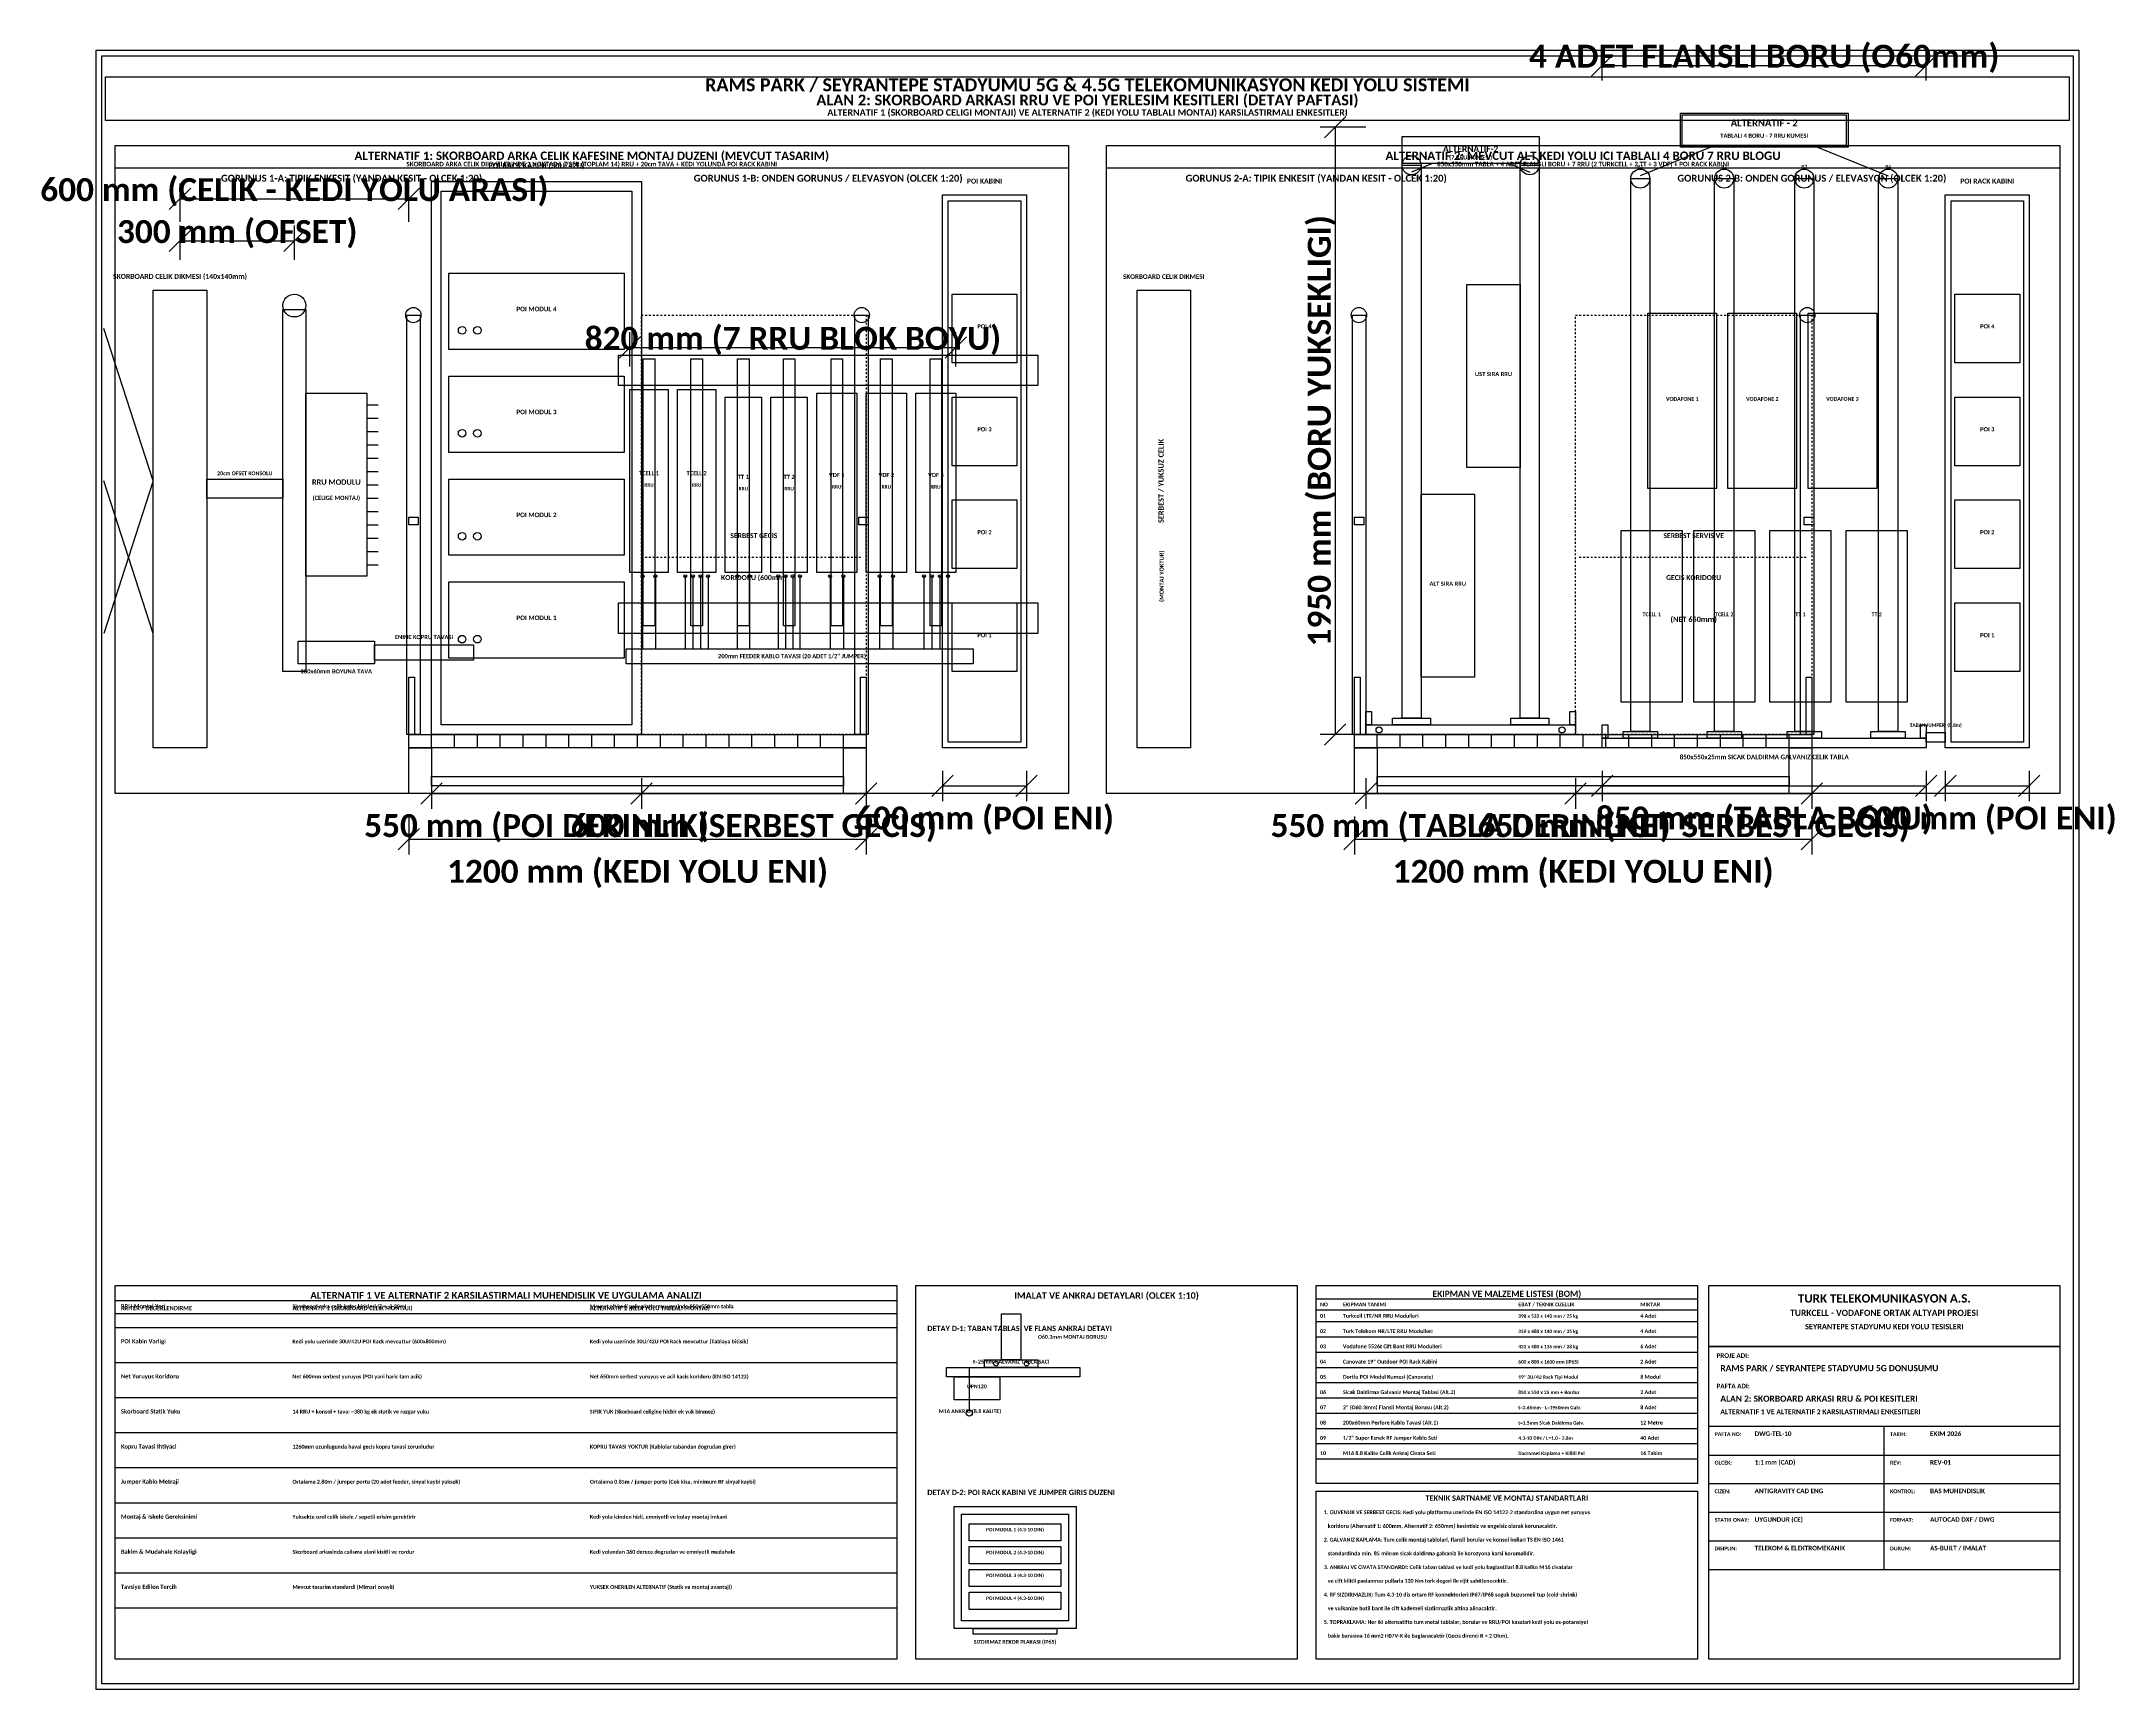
# Model space of a CAD drawing. Header units: millimetres. Extents: x -2743 to 2694, y -1100 to 3223.
import ezdxf
from ezdxf.enums import TextEntityAlignment as Align

# ---------------------------------------------------------------- set-up
doc = ezdxf.new("R2010")
doc.units = ezdxf.units.MM
doc.linetypes.add('DASHED', pattern=[10, 5, -5])
for name, color, linetype in [('BLOK_OZEL_PLATFORM', 140, 'CONTINUOUS'), ('CELIK_KIRIS_KOLON', 9, 'CONTINUOUS'), ('EKP_POI_MODULLERI', 40, 'CONTINUOUS'), ('EKP_POI_TASIYICI_SASE', 30, 'CONTINUOUS'), ('EKP_TURK_TELEKOM_RRU', 4, 'CONTINUOUS'), ('EKP_TURKCELL_RRU', 5, 'CONTINUOUS'), ('EKP_VODAFONE_RRU', 1, 'CONTINUOUS'), ('KABLO_TAVALARI', 6, 'CONTINUOUS'), ('KORKULUK_KAPI', 4, 'CONTINUOUS'), ('METIN_BILGI', 7, 'CONTINUOUS'), ('MONTAJ_BORULARI', 2, 'CONTINUOUS'), ('OLCULER', 1, 'CONTINUOUS'), ('YURUYUS_KORIDORU', 3, 'DASHED'), ('ZEMIN_PLATFORM', 8, 'CONTINUOUS')]:
    doc.layers.add(name, color=color, linetype=linetype)
doc.styles.get("Standard").update_dxf_attribs({"font": 'calibrib.ttf'})

msp = doc.modelspace()

# ---------------------------------------------------------------- linework, layer by layer
at = {"layer": 'BLOK_OZEL_PLATFORM'}
for points in [[(730, 1430), (730, 1465), (745, 1465), (745, 1430)], [(730, 1405), (730, 1430), (1280, 1430), (1280, 1405)], [(1265, 1430), (1265, 1465), (1280, 1465), (1280, 1430)], [(1350, 1395), (1350, 1430), (1365, 1430), (1365, 1395)], [(2185, 1395), (2185, 1430), (2200, 1430), (2200, 1395)], [(1350, 1370), (1350, 1395), (2200, 1395), (2200, 1370)], [(-370, -280), (-370, -255), (-20, -255), (-20, -280)]]:
    msp.add_lwpolyline(points, close=True, dxfattribs=at)
at = {"layer": 'CELIK_KIRIS_KOLON'}
for p, q in [((-2450, 2070), (-2580, 2470)), ((-2450, 1670), (-2580, 2070)), ((-2450, 2070), (-2580, 1670)), ((-310, -255), (-310, -370))]:
    msp.add_line(p, q, dxfattribs=at)
for points in [[(-2450, 1370), (-2450, 2570), (-2310, 2570), (-2310, 1370)], [(130, 1370), (130, 2570), (270, 2570), (270, 1370)], [(-1230, 2320), (-1230, 2400), (-130, 2400), (-130, 2320)], [(-1230, 1670), (-1230, 1750), (-130, 1750), (-130, 1670)], [(-1780, 1250), (-1780, 1370), (-1720, 1370), (-1720, 1250)], [(-640, 1250), (-640, 1370), (-580, 1370), (-580, 1250)], [(700, 1250), (700, 1370), (760, 1370), (760, 1250)], [(1840, 1250), (1840, 1370), (1900, 1370), (1900, 1250)], [(-1720, 1270), (-1720, 1295), (-640, 1295), (-640, 1270)], [(760, 1270), (760, 1295), (1840, 1295), (1840, 1270)], [(-350, -340), (-350, -280), (-230, -280), (-230, -340)]]:
    msp.add_lwpolyline(points, close=True, dxfattribs=at)
for centre in [(765, 1417), (1245, 1417), (-310, -375)]:
    msp.add_circle(centre, 8, dxfattribs=at)
at = {"layer": 'EKP_POI_MODULLERI'}
for points in [[(-1675, 2415), (-1675, 2615), (-1215, 2615), (-1215, 2415)], [(-355, 2380), (-355, 2560), (-185, 2560), (-185, 2380)], [(2275, 2380), (2275, 2560), (2445, 2560), (2445, 2380)], [(-1675, 2145), (-1675, 2345), (-1215, 2345), (-1215, 2145)], [(-355, 2110), (-355, 2290), (-185, 2290), (-185, 2110)], [(2275, 2110), (2275, 2290), (2445, 2290), (2445, 2110)], [(-1675, 1875), (-1675, 2075), (-1215, 2075), (-1215, 1875)], [(-355, 1840), (-355, 2020), (-185, 2020), (-185, 1840)], [(2275, 1840), (2275, 2020), (2445, 2020), (2445, 1840)], [(-1675, 1605), (-1675, 1805), (-1215, 1805), (-1215, 1605)], [(-355, 1570), (-355, 1750), (-185, 1750), (-185, 1570)], [(2275, 1570), (2275, 1750), (2445, 1750), (2445, 1570)], [(-310, -710), (-310, -665), (-70, -665), (-70, -710)], [(-310, -770), (-310, -725), (-70, -725), (-70, -770)], [(-310, -830), (-310, -785), (-70, -785), (-70, -830)], [(-310, -890), (-310, -845), (-70, -845), (-70, -890)]]:
    msp.add_lwpolyline(points, close=True, dxfattribs=at)
for centre in [(-1640, 2465), (-1600, 2465), (-1640, 2195), (-1600, 2195), (-1640, 1925), (-1600, 1925), (-1640, 1655), (-1600, 1655)]:
    msp.add_circle(centre, 10, dxfattribs=at)
at = {"layer": 'EKP_POI_TASIYICI_SASE'}
for points in [[(-1720, 1405), (-1720, 2855), (-1170, 2855), (-1170, 1405)], [(-1695, 1430), (-1695, 2830), (-1195, 2830), (-1195, 1430)], [(-380, 1370), (-380, 2820), (-160, 2820), (-160, 1370)], [(-365, 1385), (-365, 2805), (-175, 2805), (-175, 1385)], [(2250, 1370), (2250, 2820), (2470, 2820), (2470, 1370)], [(2265, 1385), (2265, 2805), (2455, 2805), (2455, 1385)], [(-350, -940), (-350, -620), (-30, -620), (-30, -940)], [(-330, -920), (-330, -640), (-50, -640), (-50, -920)]]:
    msp.add_lwpolyline(points, close=True, dxfattribs=at)
at = {"layer": 'EKP_TURK_TELEKOM_RRU'}
for points in [[(-950, 1830), (-950, 2290), (-855, 2290), (-855, 1830)], [(-830, 1830), (-830, 2290), (-735, 2290), (-735, 1830)], [(1790, 1490), (1790, 1940), (1950, 1940), (1950, 1490)], [(1990, 1490), (1990, 1940), (2150, 1940), (2150, 1490)]]:
    msp.add_lwpolyline(points, close=True, dxfattribs=at)
at = {"layer": 'EKP_TURKCELL_RRU'}
for p, q in [((-1890, 2270), (-1860, 2270)), ((-1890, 2235), (-1860, 2235)), ((-1890, 2200), (-1860, 2200)), ((-1890, 2165), (-1860, 2165)), ((-1890, 2130), (-1860, 2130)), ((-1890, 2095), (-1860, 2095)), ((-1890, 2060), (-1860, 2060)), ((-1890, 2025), (-1860, 2025)), ((-1890, 1990), (-1860, 1990)), ((-1890, 1955), (-1860, 1955)), ((-1890, 1920), (-1860, 1920)), ((-1890, 1885), (-1860, 1885)), ((-1890, 1850), (-1860, 1850))]:
    msp.add_line(p, q, dxfattribs=at)
for points in [[(-2050, 1820), (-2050, 2300), (-1890, 2300), (-1890, 1820)], [(-1200, 1830), (-1200, 2310), (-1100, 2310), (-1100, 1830)], [(-1075, 1830), (-1075, 2310), (-975, 2310), (-975, 1830)], [(875, 1555), (875, 2035), (1015, 2035), (1015, 1555)], [(1400, 1490), (1400, 1940), (1560, 1940), (1560, 1490)], [(1590, 1490), (1590, 1940), (1750, 1940), (1750, 1490)]]:
    msp.add_lwpolyline(points, close=True, dxfattribs=at)
at = {"layer": 'EKP_VODAFONE_RRU'}
for points in [[(995, 2105), (995, 2585), (1135, 2585), (1135, 2105)], [(1470, 2050), (1470, 2510), (1650, 2510), (1650, 2050)], [(1680, 2050), (1680, 2510), (1860, 2510), (1860, 2050)], [(1890, 2050), (1890, 2510), (2070, 2510), (2070, 2050)], [(-710, 1830), (-710, 2300), (-605, 2300), (-605, 1830)], [(-580, 1830), (-580, 2300), (-475, 2300), (-475, 1830)], [(-450, 1830), (-450, 2300), (-345, 2300), (-345, 1830)]]:
    msp.add_lwpolyline(points, close=True, dxfattribs=at)
at = {"layer": 'KABLO_TAVALARI'}
for p, q in [((-1166.7, 1820), (-1166.7, 1630)), ((-1133.3, 1820), (-1133.3, 1630)), ((-1055, 1820), (-1055, 1630)), ((-1035, 1820), (-1035, 1630)), ((-1015, 1820), (-1015, 1630)), ((-995, 1820), (-995, 1630)), ((-918.3, 1820), (-918.3, 1630)), ((-886.7, 1820), (-886.7, 1630)), ((-811, 1820), (-811, 1630)), ((-792, 1820), (-792, 1630)), ((-773, 1820), (-773, 1630)), ((-754, 1820), (-754, 1630)), ((-675, 1820), (-675, 1630)), ((-640, 1820), (-640, 1630)), ((-545, 1820), (-545, 1630)), ((-510, 1820), (-510, 1630)), ((-429, 1820), (-429, 1630)), ((-408, 1820), (-408, 1630)), ((-387, 1820), (-387, 1630)), ((-366, 1820), (-366, 1630))]:
    msp.add_line(p, q, dxfattribs=at)
for points in [[(-2070, 1590), (-2070, 1650), (-1870, 1650), (-1870, 1590)], [(-1870, 1600), (-1870, 1640), (-1610, 1640), (-1610, 1600)], [(-1210, 1590), (-1210, 1630), (-300, 1630), (-300, 1590)], [(2200, 1385), (2200, 1410), (2250, 1410), (2250, 1385)], [(-300, -955), (-300, -940), (-80, -940), (-80, -955)]]:
    msp.add_lwpolyline(points, close=True, dxfattribs=at)
for centre in [(-1166.7, 1820), (-1133.3, 1820), (-1055, 1820), (-1035, 1820), (-1015, 1820), (-995, 1820), (-918.3, 1820), (-886.7, 1820), (-811, 1820), (-792, 1820), (-773, 1820), (-754, 1820), (-675, 1820), (-640, 1820), (-545, 1820), (-510, 1820), (-429, 1820), (-408, 1820), (-387, 1820), (-366, 1820)]:
    msp.add_circle(centre, 4, dxfattribs=at)
at = {"layer": 'KORKULUK_KAPI'}
for points in [[(-1785, 1405), (-1785, 2505), (-1750, 2505), (-1750, 1405)], [(-610, 1405), (-610, 2505), (-575, 2505), (-575, 1405)], [(695, 1405), (695, 2505), (730, 2505), (730, 1405)], [(1870, 1405), (1870, 2505), (1905, 2505), (1905, 1405)], [(-1780, 1955), (-1780, 1975), (-1755, 1975), (-1755, 1955)], [(-600, 1955), (-600, 1975), (-575, 1975), (-575, 1955)], [(700, 1955), (700, 1975), (725, 1975), (725, 1955)], [(1880, 1955), (1880, 1975), (1905, 1975), (1905, 1955)], [(-1780, 1405), (-1780, 1555), (-1765, 1555), (-1765, 1405)], [(-595, 1405), (-595, 1555), (-580, 1555), (-580, 1405)], [(700, 1405), (700, 1555), (715, 1555), (715, 1405)], [(1885, 1405), (1885, 1555), (1900, 1555), (1900, 1405)]]:
    msp.add_lwpolyline(points, close=True, dxfattribs=at)
for centre in [(-1768, 2505), (-592, 2505), (712, 2505), (1888, 2505)]:
    msp.add_circle(centre, 20, dxfattribs=at)
at = {"layer": 'METIN_BILGI'}
for p, q in [((-2550, -150), (-500, -150)), ((600, -135), (1600, -135)), ((600, -175), (1600, -175)), ((600, -215), (1600, -215)), ((-2550, -242), (-500, -242)), ((600, -255), (1600, -255)), ((600, -295), (1600, -295)), ((-2550, -334), (-500, -334)), ((600, -335), (1600, -335)), ((600, -375), (1600, -375)), ((-2550, -426), (-500, -426)), ((600, -415), (1600, -415)), ((2090, -485), (2090, -410)), ((600, -455), (1600, -455)), ((1630, -485), (2550, -485)), ((2090, -560), (2090, -485)), ((-2550, -518), (-500, -518)), ((600, -495), (1600, -495)), ((1630, -560), (2550, -560)), ((2090, -635), (2090, -560)), ((-2550, -610), (-500, -610)), ((1630, -635), (2550, -635)), ((2090, -710), (2090, -635)), ((-2550, -702), (-500, -702)), ((1630, -710), (2550, -710)), ((2090, -785), (2090, -710)), ((-2550, -794), (-500, -794)), ((1630, -785), (2550, -785)), ((-2550, -886), (-500, -886))]:
    msp.add_line(p, q, dxfattribs=at)
for points in [[(-2600, -1100), (-2600, 3200), (2600, 3200), (2600, -1100)], [(-2585, -1085), (-2585, 3185), (2585, 3185), (2585, -1085)], [(-2575, 3015), (-2575, 3130), (2575, 3130), (2575, 3015)], [(1555, 2945), (1555, 3035), (1995, 3035), (1995, 2945)], [(1560, 2950), (1560, 3030), (1990, 3030), (1990, 2950)], [(-2550, 1250), (-2550, 2950), (-50, 2950), (-50, 1250)], [(-2550, 2890), (-2550, 2950), (-50, 2950), (-50, 2890)], [(50, 1250), (50, 2950), (2550, 2950), (2550, 1250)], [(50, 2890), (50, 2950), (2550, 2950), (2550, 2890)], [(825, 2903), (825, 2973), (1185, 2973), (1185, 2903)], [(-2550, -1020), (-2550, -40), (-500, -40), (-500, -1020)], [(-450, -1020), (-450, -40), (550, -40), (550, -1020)], [(600, -560), (600, -40), (1600, -40), (1600, -560)], [(1630, -1020), (1630, -40), (2550, -40), (2550, -1020)], [(1630, -200), (1630, -40), (2550, -40), (2550, -200)], [(-2550, -115), (-2550, -80), (-500, -80), (-500, -115)], [(600, -105), (600, -75), (1600, -75), (1600, -105)], [(1630, -410), (1630, -200), (2550, -200), (2550, -410)], [(600, -1020), (600, -580), (1600, -580), (1600, -1020)]]:
    msp.add_lwpolyline(points, close=True, dxfattribs=at)
at = {"layer": 'MONTAJ_BORULARI'}
for p, q in [((1635, 2945), (1450, 2870)), ((1915, 2945), (2100, 2870)), ((905, 2903), (850, 2880)), ((1105, 2903), (1160, 2880))]:
    msp.add_line(p, q, dxfattribs=at)
for points in [[(825, 1448), (825, 2898), (875, 2898), (875, 1448)], [(1135, 1448), (1135, 2898), (1185, 2898), (1185, 1448)], [(1425, 1413), (1425, 2863), (1475, 2863), (1475, 1413)], [(1645, 1413), (1645, 2863), (1695, 2863), (1695, 1413)], [(1855, 1413), (1855, 2863), (1905, 2863), (1905, 1413)], [(2075, 1413), (2075, 2863), (2125, 2863), (2125, 1413)], [(-2110, 1570), (-2110, 2520), (-2050, 2520), (-2050, 1570)], [(-1165, 1690), (-1165, 2390), (-1135, 2390), (-1135, 1690)], [(-1040, 1690), (-1040, 2390), (-1010, 2390), (-1010, 1690)], [(-917.5, 1690), (-917.5, 2390), (-887.5, 2390), (-887.5, 1690)], [(-797.5, 1690), (-797.5, 2390), (-767.5, 2390), (-767.5, 1690)], [(-672.5, 1690), (-672.5, 2390), (-642.5, 2390), (-642.5, 1690)], [(-542.5, 1690), (-542.5, 2390), (-512.5, 2390), (-512.5, 1690)], [(-412.5, 1690), (-412.5, 2390), (-382.5, 2390), (-382.5, 1690)], [(-2310, 2025), (-2310, 2075), (-2110, 2075), (-2110, 2025)], [(800, 1430), (800, 1448), (900, 1448), (900, 1430)], [(1110, 1430), (1110, 1448), (1210, 1448), (1210, 1430)], [(1405, 1395), (1405, 1413), (1495, 1413), (1495, 1395)], [(1625, 1395), (1625, 1413), (1715, 1413), (1715, 1395)], [(1835, 1395), (1835, 1413), (1925, 1413), (1925, 1395)], [(2055, 1395), (2055, 1413), (2145, 1413), (2145, 1395)], [(-225, -235), (-225, -115), (-175, -115), (-175, -235)], [(-270, -255), (-270, -235), (-130, -235), (-130, -255)]]:
    msp.add_lwpolyline(points, close=True, dxfattribs=at)
for centre, radius in [((850, 2898), 25), ((1160, 2898), 25), ((1450, 2863), 25), ((1670, 2863), 25), ((1880, 2863), 25), ((2100, 2863), 25), ((-2080, 2530), 30), ((-240, -245), 6), ((-160, -245), 6)]:
    msp.add_circle(centre, radius, dxfattribs=at)
at = {"layer": 'OLCULER'}
for p, q in [((1322, 3132), (1378, 3188)), ((1350, 3120), (1350, 3200)), ((1350, 3160), (2200, 3160)), ((2172, 3132), (2228, 3188)), ((2200, 3120), (2200, 3200)), ((730, 2998), (610, 2998)), ((622, 2970), (678, 3026)), ((650, 2998), (650, 1405)), ((-2408, 2782), (-2352, 2838)), ((-2380, 2750), (-2380, 2850)), ((-1808, 2782), (-1752, 2838)), ((-1780, 2750), (-1780, 2850)), ((-2380, 2810), (-1780, 2810)), ((-2408, 2672), (-2352, 2728)), ((-2380, 2650), (-2380, 2740)), ((-2108, 2672), (-2052, 2728)), ((-2080, 2650), (-2080, 2740)), ((-2380, 2700), (-2080, 2700)), ((-1228, 2392), (-1172, 2448)), ((-1200, 2370), (-1200, 2460)), ((-373, 2392), (-317, 2448)), ((-345, 2370), (-345, 2460)), ((-1200, 2420), (-345, 2420)), ((622, 1377), (678, 1433)), ((730, 1405), (610, 1405)), ((-380, 1310), (-380, 1230)), ((-160, 1310), (-160, 1230)), ((1350, 1310), (1350, 1230)), ((2200, 1310), (2200, 1230)), ((2250, 1310), (2250, 1230)), ((2470, 1310), (2470, 1230)), ((-1748, 1222), (-1692, 1278)), ((-1720, 1290), (-1720, 1210)), ((-1198, 1222), (-1142, 1278)), ((-1198, 1222), (-1142, 1278)), ((-1170, 1290), (-1170, 1210)), ((-1170, 1290), (-1170, 1210)), ((-608, 1222), (-552, 1278)), ((-580, 1290), (-580, 1210)), ((-408, 1242), (-352, 1298)), ((-380, 1270), (-160, 1270)), ((-188, 1242), (-132, 1298)), ((702, 1222), (758, 1278)), ((730, 1290), (730, 1210)), ((1252, 1222), (1308, 1278)), ((1252, 1222), (1308, 1278)), ((1280, 1290), (1280, 1210)), ((1280, 1290), (1280, 1210)), ((1322, 1242), (1378, 1298)), ((1350, 1270), (2200, 1270)), ((1872, 1222), (1928, 1278)), ((1900, 1290), (1900, 1210)), ((2172, 1242), (2228, 1298)), ((2222, 1242), (2278, 1298)), ((2250, 1270), (2470, 1270)), ((2442, 1242), (2498, 1298)), ((-1720, 1250), (-1170, 1250)), ((-1170, 1250), (-580, 1250)), ((730, 1250), (1280, 1250)), ((1280, 1250), (1900, 1250)), ((-1808, 1102), (-1752, 1158)), ((-1780, 1190), (-1780, 1090)), ((-608, 1102), (-552, 1158)), ((-580, 1190), (-580, 1090)), ((672, 1102), (728, 1158)), ((700, 1190), (700, 1090)), ((1872, 1102), (1928, 1158)), ((1900, 1190), (1900, 1090)), ((-1780, 1130), (-580, 1130)), ((700, 1130), (1900, 1130))]:
    msp.add_line(p, q, dxfattribs=at)
at = {"layer": 'YURUYUS_KORIDORU'}
for p, q in [((-1160, 1870), (-590, 1870)), ((1290, 1870), (1890, 1870))]:
    msp.add_line(p, q, dxfattribs=at)
for points in [[(-1170, 1405), (-1170, 2505), (-580, 2505), (-580, 1405)], [(1280, 1405), (1280, 2505), (1900, 2505), (1900, 1405)]]:
    msp.add_lwpolyline(points, close=True, dxfattribs=at)
at = {"layer": 'ZEMIN_PLATFORM'}
for p, q in [((-1720, 1370), (-1720, 1405)), ((-1660, 1370), (-1660, 1405)), ((-1600, 1370), (-1600, 1405)), ((-1540, 1370), (-1540, 1405)), ((-1480, 1370), (-1480, 1405)), ((-1420, 1370), (-1420, 1405)), ((-1360, 1370), (-1360, 1405)), ((-1300, 1370), (-1300, 1405)), ((-1240, 1370), (-1240, 1405)), ((-1180, 1370), (-1180, 1405)), ((-1120, 1370), (-1120, 1405)), ((-1060, 1370), (-1060, 1405)), ((-1000, 1370), (-1000, 1405)), ((-940, 1370), (-940, 1405)), ((-880, 1370), (-880, 1405)), ((-820, 1370), (-820, 1405)), ((-760, 1370), (-760, 1405)), ((-700, 1370), (-700, 1405)), ((-640, 1370), (-640, 1405)), ((760, 1370), (760, 1405)), ((820, 1370), (820, 1405)), ((880, 1370), (880, 1405)), ((940, 1370), (940, 1405)), ((1000, 1370), (1000, 1405)), ((1060, 1370), (1060, 1405)), ((1120, 1370), (1120, 1405)), ((1180, 1370), (1180, 1405)), ((1240, 1370), (1240, 1405)), ((1300, 1370), (1300, 1405)), ((1360, 1370), (1360, 1405)), ((1420, 1370), (1420, 1405)), ((1480, 1370), (1480, 1405)), ((1540, 1370), (1540, 1405)), ((1600, 1370), (1600, 1405)), ((1660, 1370), (1660, 1405)), ((1720, 1370), (1720, 1405)), ((1780, 1370), (1780, 1405)), ((1840, 1370), (1840, 1405))]:
    msp.add_line(p, q, dxfattribs=at)
for points in [[(-1780, 1370), (-1780, 1405), (-580, 1405), (-580, 1370)], [(700, 1370), (700, 1405), (1900, 1405), (1900, 1370)]]:
    msp.add_lwpolyline(points, close=True, dxfattribs=at)

# ---------------------------------------------------------------- texts
at = {"layer": 'METIN_BILGI'}
for s, height, p in [('RAMS PARK / SEYRANTEPE STADYUMU 5G & 4.5G TELEKOMUNIKASYON KEDI YOLU SISTEMI', 34, (0, 3092)), ('ALAN 2: SKORBOARD ARKASI RRU VE POI YERLESIM KESITLERI (DETAY PAFTASI)', 28, (0, 3055)), ('ALTERNATIF 1 (SKORBOARD CELIGI MONTAJI) VE ALTERNATIF 2 (KEDI YOLU TABLALI MONTAJ) KARSILASTIRMALI ENKESITLERI', 17, (0, 3028)), ('ALTERNATIF - 2', 18, (1775, 3000)), ('ALTERNATIF 1: SKORBOARD ARKA CELIK KAFESINE MONTAJ DUZENI (MEVCUT TASARIM)', 22, (-1300, 2912)), ('ALTERNATIF-2', 16, (1005, 2933)), ('TABLALI 4 BORU - 7 RRU KUMESI', 11, (1775, 2970)), ("SKORBOARD ARKA CELIK DIKMELERINDE 2 NOKTADA 7'SER (TOPLAM 14) RRU + 20cm TAVA + KEDI YOLUNDA POI RACK KABINI", 12, (-1300, 2895)), ('POI RACK KABINI (30U/42U)', 14, (-1445, 2890)), ('ALTERNATIF 2: MEVCUT ALT KEDI YOLU ICI TABLALI 4 BORU 7 RRU BLOGU', 22, (1300, 2912)), ('850x550mm TABLA + 4 ADET FLANSLI BORU + 7 RRU (2 TURKCELL + 2 TT + 3 VDF) + POI RACK KABINI', 12, (1300, 2895)), ('(7 RRU KUMESI)', 11, (1005, 2913)), ('B1', 9, (1450, 2890)), ('B2', 9, (1670, 2890)), ('B3', 9, (1880, 2890)), ('B4', 9, (2100, 2890)), ('GORUNUS 1-A: TIPIK ENKESIT (YANDAN KESIT - OLCEK 1:20)', 18, (-1930, 2855)), ('GORUNUS 1-B: ONDEN GORUNUS / ELEVASYON (OLCEK 1:20)', 18, (-680, 2855)), ('POI KABINI', 13, (-270, 2850)), ('GORUNUS 2-A: TIPIK ENKESIT (YANDAN KESIT - OLCEK 1:20)', 18, (600, 2855)), ('GORUNUS 2-B: ONDEN GORUNUS / ELEVASYON (OLCEK 1:20)', 18, (1900, 2855)), ('POI RACK KABINI', 13, (2360, 2850)), ('SKORBOARD CELIK DIKMESI (140x140mm)', 13, (-2380, 2600)), ('SKORBOARD CELIK DIKMESI', 12, (200, 2600)), ('POI MODUL 4', 12, (-1445, 2515)), ('POI 4', 11, (-270, 2470)), ('POI 4', 11, (2360, 2470)), ('UST SIRA RRU', 11, (1065, 2345)), ('VODAFONE 1', 10, (1560, 2280)), ('VODAFONE 2', 10, (1770, 2280)), ('VODAFONE 3', 10, (1980, 2280)), ('POI MODUL 3', 12, (-1445, 2245)), ('POI 3', 11, (-270, 2200)), ('POI 3', 11, (2360, 2200)), ('20cm OFSET KONSOLU', 10, (-2210, 2085)), ('RRU MODULU', 14, (-1970, 2060)), ('TCELL 1', 11, (-1150, 2085)), ('TCELL 2', 11, (-1025, 2085)), ('TT 1', 11, (-902.5, 2075)), ('TT 2', 11, (-782.5, 2075)), ('VDF 1', 11, (-657.5, 2080)), ('VDF 2', 11, (-527.5, 2080)), ('VDF 3', 11, (-397.5, 2080)), ('(CELIGE MONTAJ)', 11, (-1970, 2020)), ('RRU', 9, (-1150, 2055)), ('RRU', 9, (-1025, 2055)), ('RRU', 9, (-902.5, 2045)), ('RRU', 9, (-782.5, 2045)), ('RRU', 9, (-657.5, 2050)), ('RRU', 9, (-527.5, 2050)), ('RRU', 9, (-397.5, 2050)), ('POI MODUL 2', 12, (-1445, 1975)), ('POI 2', 11, (-270, 1930)), ('POI 2', 11, (2360, 1930)), ('ALT SIRA RRU', 11, (945, 1795)), ('POI MODUL 1', 12, (-1445, 1705)), ('TCELL 1', 10, (1480, 1715)), ('TCELL 2', 10, (1670, 1715)), ('TT 1', 10, (1870, 1715)), ('TT 2', 10, (2070, 1715)), ('ENINE KOPRU TAVASI', 11, (-1740, 1655)), ('POI 1', 11, (-270, 1660)), ('POI 1', 11, (2360, 1660)), ('200mm FEEDER KABLO TAVASI (20 ADET 1/2" JUMPER)', 11, (-775, 1605)), ('200x60mm BOYUNA TAVA', 11, (-1970, 1565)), ('TABAN JUMPERI (0.8m)', 9, (2225, 1425)), ('850x550x25mm SICAK DALDIRMA GALVANIZ CELIK TABLA', 12, (1775, 1340)), ('EKIPMAN VE MALZEME LISTESI (BOM)', 16, (1100, -70)), ('ALTERNATIF 1 VE ALTERNATIF 2 KARSILASTIRMALI MUHENDISLIK VE UYGULAMA ANALIZI', 18, (-1525, -75)), ('IMALAT VE ANKRAJ DETAYLARI (OLCEK 1:10)', 17, (50, -75)), ('TURKCELL - VODAFONE ORTAK ALTYAPI PROJESI', 16, (2090, -120)), ('TURK TELEKOMUNIKASYON A.S.', 22, (2090, -85)), ('SEYRANTEPE STADYUMU KEDI YOLU TESISLERI', 14, (2090, -155)), ('t=25mm GALVANIZ TABLA SACI', 10, (-200, -245)), ('UPN120', 10, (-290, -310)), ('TEKNIK SARTNAME VE MONTAJ STANDARTLARI', 14, (1100, -605)), ('POI MODUL 1 (4.3-10 DIN)', 9, (-190, -685)), ('POI MODUL 2 (4.3-10 DIN)', 9, (-190, -745)), ('POI MODUL 3 (4.3-10 DIN)', 9, (-190, -805)), ('POI MODUL 4 (4.3-10 DIN)', 9, (-190, -865)), ('SIZDIRMAZ REKOR PLAKASI (IP65)', 10, (-190, -980))]:
    msp.add_text(s, height=height, dxfattribs=at).set_placement(p, align=Align.CENTER)
for s, height, p in [('SERBEST / YUKSUZ CELIK', 14, (200, 2070)), ('(MONTAJ YOKTUR)', 11, (200, 1820))]:
    msp.add_text(s, height=height, rotation=90, dxfattribs=at).set_placement(p, align=Align.CENTER)
for s, height, p in [('KRITER / DEGERLENDIRME', 11, (-2535, -105)), ('RRU Montaj Yeri', 11, (-2535, -100)), ('ALTERNATIF 1 (SKORBOARD CELIK MONTAJI)', 11, (-2085, -105)), ('Skorboard arka celik kafes kirisleri (Z = -2.20m)', 10, (-2085, -100)), ('ALTERNATIF 2 (KEDI YOLU TABLALI MONTAJ)', 11, (-1305, -105)), ('Mevcut alt kedi yolu platformu uzerinde 850x550mm tabla', 10, (-1305, -100)), ('NO', 10, (610, -95)), ('EKIPMAN TANIMI', 10, (670, -95)), ('EBAT / TEKNIK OZELLIK', 10, (1130, -95)), ('MIKTAR', 10, (1450, -95)), ('DETAY D-1: TABAN TABLASI VE FLANS ANKRAJ DETAYI', 14, (-420, -160)), ('01', 10, (610, -125)), ('02', 10, (610, -165)), ('Turkcell LTE/NR RRU Modulleri', 10, (670, -125)), ('Turk Telekom NR/LTE RRU Modulleri', 10, (670, -165)), ('398 x 533 x 140 mm / 25 kg', 9, (1130, -125)), ('356 x 480 x 140 mm / 25 kg', 9, (1130, -165)), ('4 Adet', 10, (1450, -125)), ('4 Adet', 10, (1450, -165)), ('POI Kabin Varligi', 11, (-2535, -192)), ('Kedi yolu uzerinde 30U/42U POI Rack mevcuttur (600x800mm)', 10, (-2085, -192)), ('Kedi yolu uzerinde 30U/42U POI Rack mevcuttur (Tablaya bitisik)', 10, (-1305, -192)), ('O60.3mm MONTAJ BORUSU', 10, (-130, -180)), ('03', 10, (610, -205)), ('Vodafone 5526t Cift Bant RRU Modulleri', 10, (670, -205)), ('432 x 480 x 135 mm / 28 kg', 9, (1130, -205)), ('6 Adet', 10, (1450, -205)), ('04', 10, (610, -245)), ('Canovate 19" Outdoor POI Rack Kabini', 10, (670, -245)), ('600 x 800 x 1600 mm (IP65)', 9, (1130, -245)), ('2 Adet', 10, (1450, -245)), ('PROJE ADI:', 12, (1650, -230)), ('RAMS PARK / SEYRANTEPE STADYUMU 5G DONUSUMU', 16, (1660, -265)), ('Net Yuruyus Koridoru', 11, (-2535, -284)), ('Net 600mm serbest yuruyus (POI yani haric tam acik)', 10, (-2085, -284)), ('Net 650mm serbest yuruyus ve acil kacis koridoru (EN ISO 14122)', 10, (-1305, -284)), ('05', 10, (610, -285)), ('06', 10, (610, -325)), ('Sicak Daldirma Galvaniz Montaj Tablasi (Alt.2)', 10, (670, -325)), ('Dortlu POI Modul Kumesi (Canovate)', 10, (670, -285)), ('850 x 550 x 25 mm + Bordur', 9, (1130, -325)), ('19" 3U/4U Rack Tipi Modul', 9, (1130, -285)), ('8 Modul', 10, (1450, -285)), ('2 Adet', 10, (1450, -325)), ('PAFTA ADI:', 12, (1650, -310)), ('Skorboard Statik Yuku', 11, (-2535, -376)), ('14 RRU + konsol + tava: ~380 kg ek statik ve ruzgar yuku', 10, (-2085, -376)), ('SIFIR YUK (Skorboard celigine hicbir ek yuk binmez)', 10, (-1305, -376)), ('M16 ANKRAJ (8.8 KALITE)', 10, (-390, -375)), ('07', 10, (610, -365)), ('2" (O60.3mm) Flansli Montaj Borusu (Alt.2)', 10, (670, -365)), ('t=3.65mm - L=1950mm Galv.', 9, (1130, -365)), ('8 Adet', 10, (1450, -365)), ('ALAN 2: SKORBOARD ARKASI RRU & POI KESITLERI', 16, (1660, -345)), ('ALTERNATIF 1 VE ALTERNATIF 2 KARSILASTIRMALI ENKESITLERI', 13, (1660, -378)), ('08', 10, (610, -405)), ('09', 10, (610, -445)), ('200x60mm Perfore Kablo Tavasi (Alt.1)', 10, (670, -405)), ('1/2" Super Esnek RF Jumper Kablo Seti', 10, (670, -445)), ('t=1.5mm Sicak Daldirma Galv.', 9, (1130, -405)), ('40 Adet', 10, (1450, -445)), ('12 Metre', 10, (1450, -405)), ('PAFTA NO:', 10, (1645, -435)), ('DWG-TEL-10', 12, (1750, -435)), ('TARIH:', 10, (2105, -435)), ('EKIM 2026', 12, (2210, -435)), ('Kopru Tavasi Ihtiyaci', 11, (-2535, -468)), ('1260mm uzunlugunda havai gecis kopru tavasi zorunludur', 10, (-2085, -468)), ('KOPRU TAVASI YOKTUR (Kablolar tabandan dogrudan girer)', 10, (-1305, -468)), ('10', 10, (610, -485)), ('M16 8.8 Kalite Celik Ankraj Civata Seti', 10, (670, -485)), ('4.3-10 DIN / L=1.0 - 2.8m', 9, (1130, -445)), ('Dacromet Kaplama + Kilitli Pul', 9, (1130, -485)), ('16 Takim', 10, (1450, -485)), ('OLCEK:', 10, (1645, -510)), ('1:1 mm (CAD)', 12, (1750, -510)), ('REV:', 10, (2105, -510)), ('REV-01', 12, (2210, -510)), ('Jumper Kablo Metraji', 11, (-2535, -560)), ('Ortalama 2.80m / jumper portu (20 adet feeder, sinyal kaybi yuksek)', 10, (-2085, -560)), ('Ortalama 0.85m / jumper portu (Cok kisa, minimum RF sinyal kaybi)', 10, (-1305, -560)), ('DETAY D-2: POI RACK KABINI VE JUMPER GIRIS DUZENI', 14, (-420, -590)), ('CIZEN:', 10, (1645, -585)), ('ANTIGRAVITY CAD ENG', 12, (1750, -585)), ('KONTROL:', 10, (2105, -585)), ('BAS MUHENDISLIK', 12, (2210, -585)), ('Montaj & Iskele Gereksinimi', 11, (-2535, -652)), ('Yuksekte ozel celik iskele / sepetli erisim gerektirir', 10, (-2085, -652)), ('Kedi yolu icinden hizli, emniyetli ve kolay montaj imkani', 10, (-1305, -652)), ('1. GUVENLIK VE SERBEST GECIS: Kedi yolu platformu uzerinde EN ISO 14122-2 standardina uygun net yuruyus', 10, (620, -640)), ('STATIK ONAY:', 10, (1645, -660)), ('UYGUNDUR (CE)', 12, (1750, -660)), ('FORMAT:', 10, (2105, -660)), ('AUTOCAD DXF / DWG', 12, (2210, -660)), ('2. GALVANIZ KAPLAMA: Tum celik montaj tablolari, flansli borular ve konsol kollari TS EN ISO 1461', 10, (620, -712)), ('   koridoru (Alternatif 1: 600mm, Alternatif 2: 650mm) kesintisiz ve engelsiz olarak korunacaktir.', 10, (620, -676)), ('Bakim & Mudahale Kolayligi', 11, (-2535, -744)), ('Skorboard arkasinda calisma alani kisitli ve zordur', 10, (-2085, -744)), ('Kedi yolundan 360 derece dogrudan ve emniyetli mudahale', 10, (-1305, -744)), ('   standardinda min. 85 mikron sicak daldirma galvaniz ile korozyona karsi korumalidir.', 10, (620, -748)), ('DISIPLIN:', 10, (1645, -735)), ('TELEKOM & ELEKTROMEKANIK', 12, (1750, -735)), ('DURUM:', 10, (2105, -735)), ('AS-BUILT / IMALAT', 12, (2210, -735)), ('3. ANKRAJ VE CIVATA STANDARDI: Celik taban tablasi ve kedi yolu baglantilari 8.8 kalite M16 civatalar', 10, (620, -784)), ('   ve cift kilitli paslanmaz pullarla 120 Nm tork degeri ile rijit sabitlenecektir.', 10, (620, -820)), ('Tavsiye Edilen Tercih', 11, (-2535, -836)), ('Mevcut tasarim standardi (Mimari onayli)', 10, (-2085, -836)), ('YUKSEK ONERILEN ALTERNATIF (Statik ve montaj avantaji)', 10, (-1305, -836)), ('4. RF SIZDIRMAZLIK: Tum 4.3-10 dis ortam RF konnektorleri IP67/IP68 soguk buzusmeli tup (cold-shrink)', 10, (620, -856)), ('5. TOPRAKLAMA: Her iki alternatifte tum metal tablalar, borular ve RRU/POI kasalari kedi yolu es-potansiyel', 10, (620, -928)), ('   ve vulkanize butil bant ile cift kademeli sizdirmazlik altina alinacaktir.', 10, (620, -892)), ('   bakir barasina 16 mm2 H07V-K ile baglanacaktir (Gecis direnci R < 2 Ohm).', 10, (620, -964))]:
    msp.add_text(s, height=height, dxfattribs=at).set_placement(p)
at = {"layer": 'OLCULER'}
for s, p in [('4 ADET FLANSLI BORU (O60mm)', (1775, 3184)), ('600 mm (CELIK - KEDI YOLU ARASI)', (-2080, 2834)), ('300 mm (OFSET)', (-2230, 2724)), ('820 mm (7 RRU BLOK BOYU)', (-772.5, 2444)), ('550 mm (POI DERINLIK)', (-1445, 1166)), ('600 mm (SERBEST GECIS)', (-875, 1166)), ('600 mm (POI ENI)', (-270, 1186)), ('550 mm (TABLA DERINLIGI)', (1005, 1166)), ('650 mm (NET SERBEST GECIS)', (1590, 1166)), ('850 mm (TABLA BOYU)', (1775, 1186)), ('600 mm (POI ENI)', (2360, 1186)), ('1200 mm (KEDI YOLU ENI)', (-1180, 1046)), ('1200 mm (KEDI YOLU ENI)', (1300, 1046))]:
    msp.add_text(s, height=60, dxfattribs=at).set_placement(p, align=Align.MIDDLE_CENTER)
msp.add_text('1950 mm (BORU YUKSEKLIGI)', height=60, rotation=90, dxfattribs=at).set_placement((608, 2201.5), align=Align.MIDDLE_CENTER)
at = {"layer": 'YURUYUS_KORIDORU'}
for s, height, p in [('SERBEST GECIS', 13, (-875, 1920)), ('SERBEST SERVIS VE', 13, (1590, 1920)), ('KORIDORU (600mm)', 13, (-875, 1810)), ('GECIS KORIDORU', 13, (1590, 1810)), ('(NET 650mm)', 14, (1590, 1700))]:
    msp.add_text(s, height=height, dxfattribs=at).set_placement(p, align=Align.CENTER)

doc.saveas('drawing.dxf')
